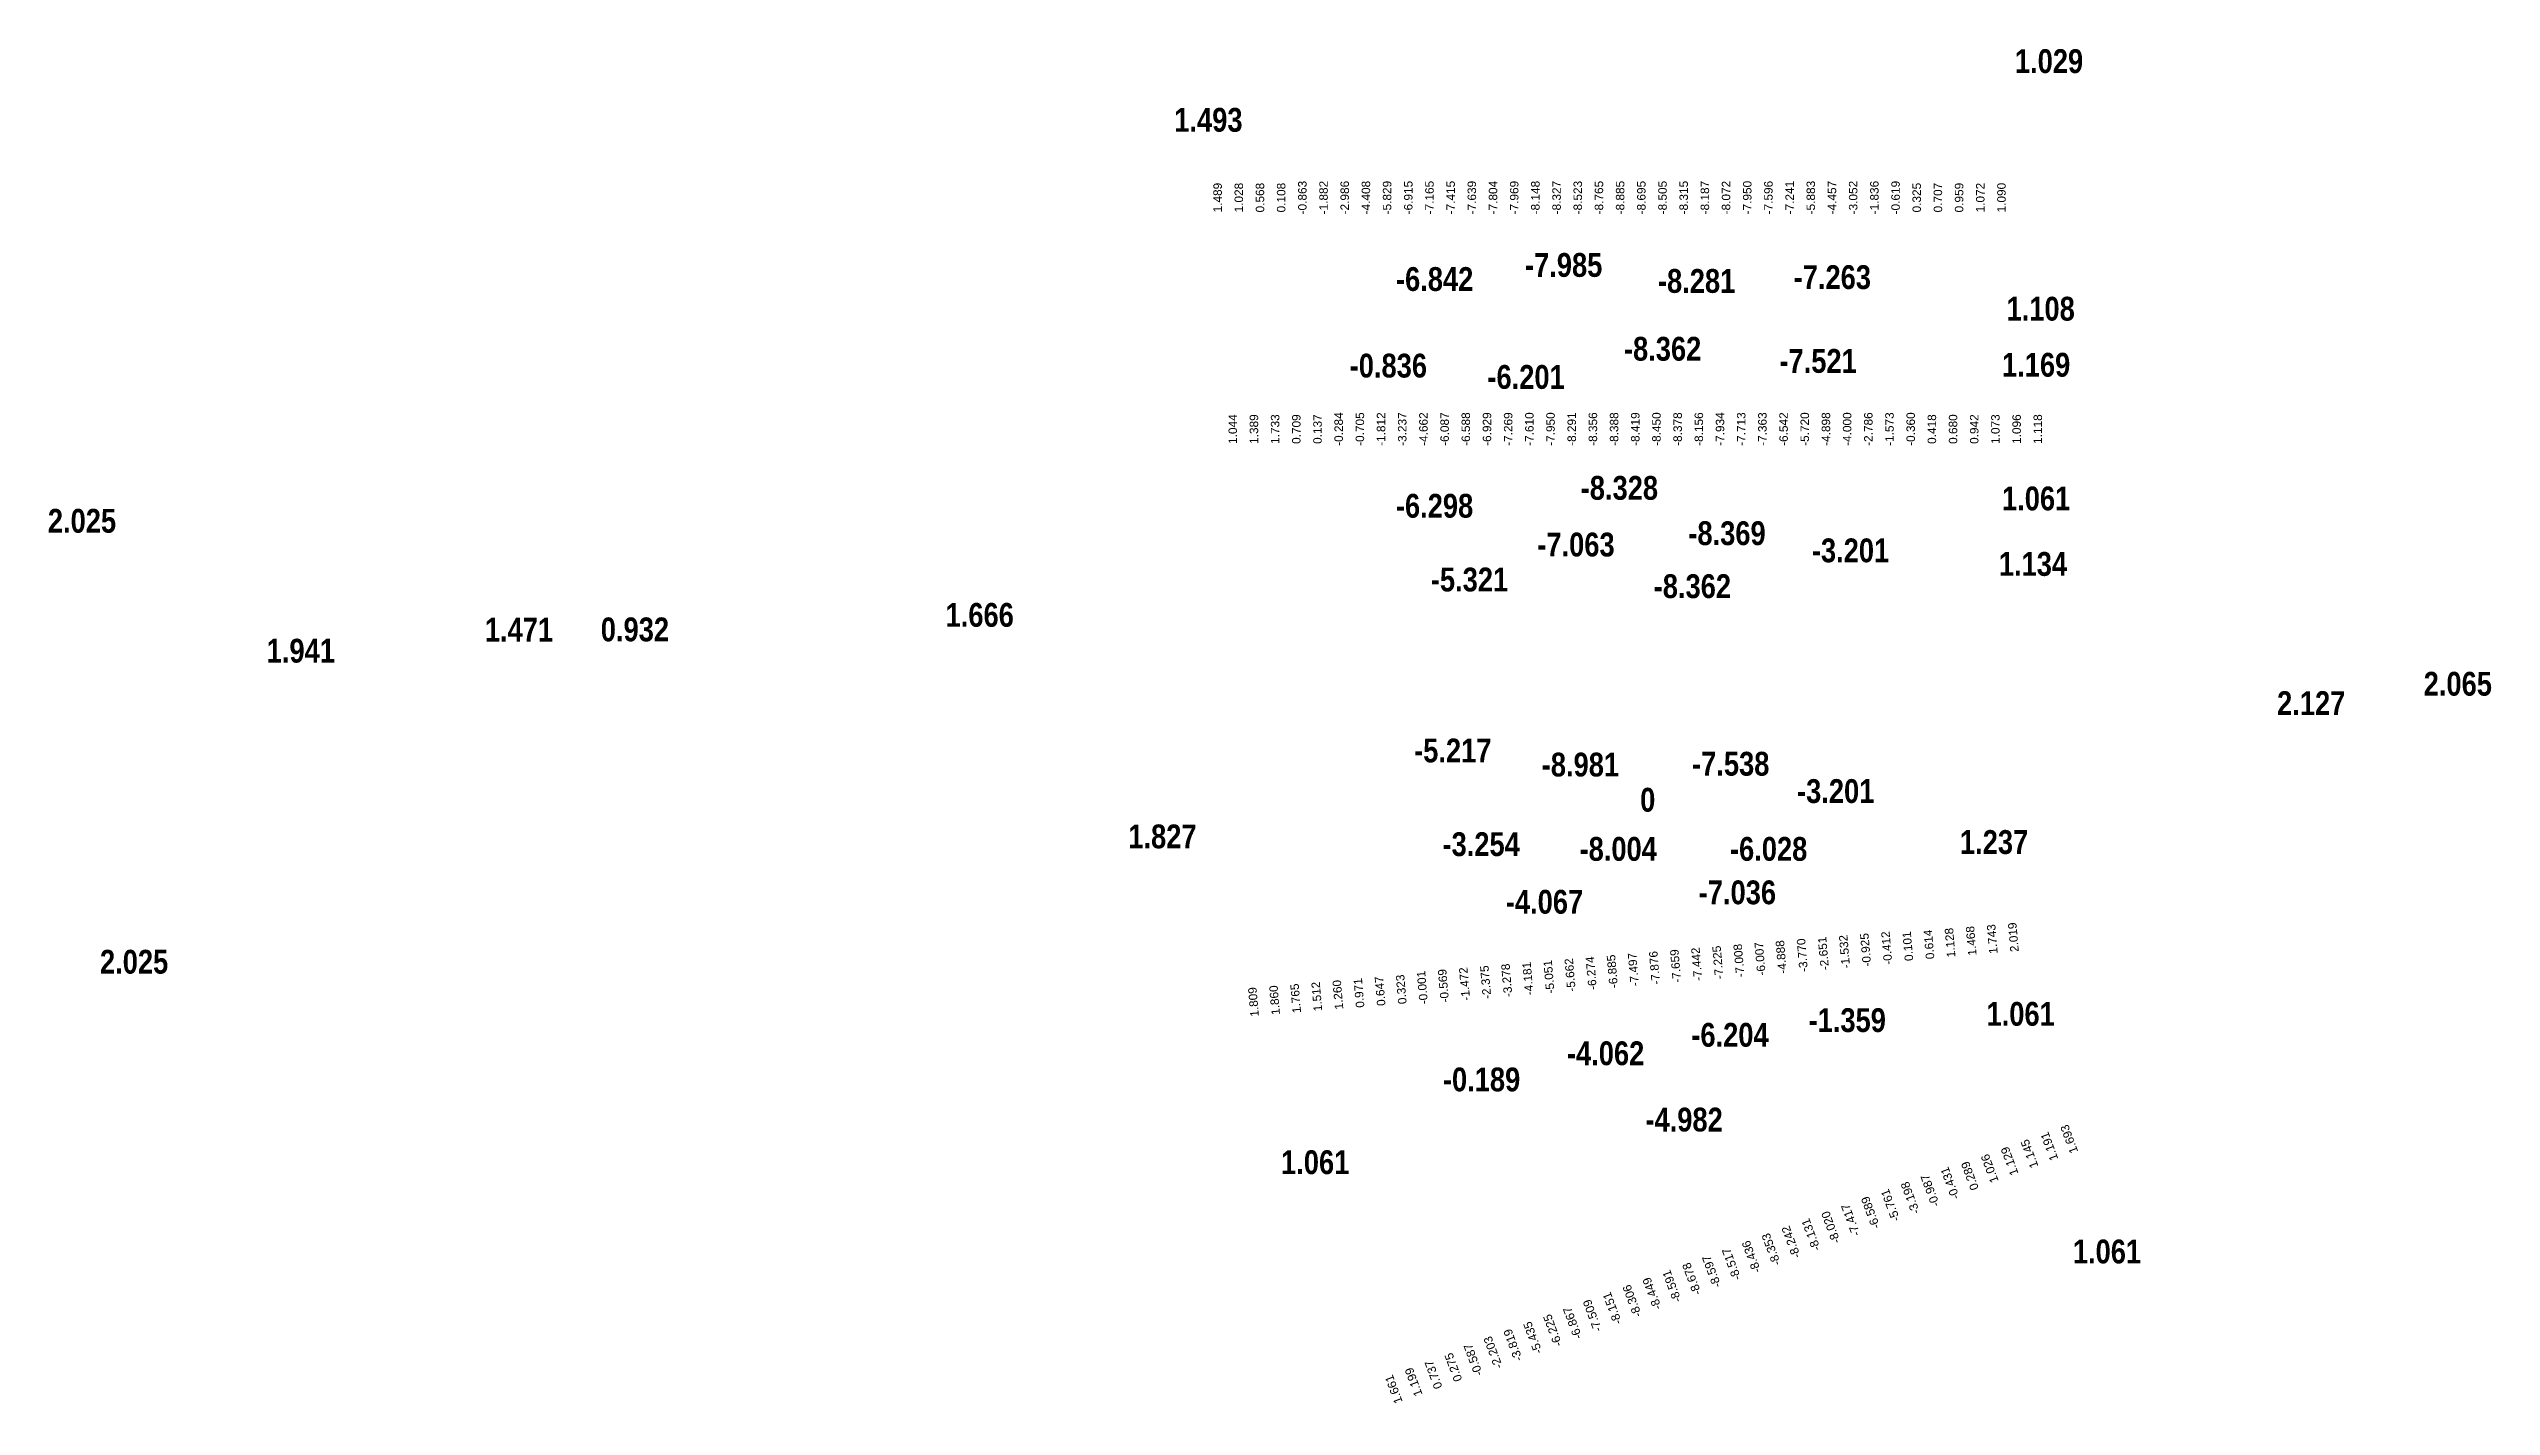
# Model space of a CAD drawing. Header units: inches. Extents: x 215676 to 3518780154, y 2761699 to 325936546.
# Drawn here: x 111494451.7 to 111494682.2, y 9315800.5 to 9315928.6 of the extents above; entities that cross this region are included whole.
import ezdxf
from ezdxf.enums import TextEntityAlignment as Align

# ---------------------------------------------------------------- set-up
doc = ezdxf.new("R2010")
doc.units = ezdxf.units.IN
doc.header["$LTSCALE"] = 20
doc.header["$MEASUREMENT"] = 0
doc.layers.add('Chainage_TXT', color=7, linetype='Continuous')
doc.layers.add('RL', color=1, linetype='Continuous')
doc.styles.add('MtXpl_Arial_Narrow', font='ARIALNB.TTF')
doc.styles.add('text', font='arial.ttf')

msp = doc.modelspace()

# ---------------------------------------------------------------- texts
at = {"layer": 'RL', "style": 'MtXpl_Arial_Narrow'}
for s, height, p in [('1.029', 2.248, (111494637.28, 9315926.3)), ('1.493', 2.248, (111494557.92, 9315920.76)), ('-6.842', 2.248, (111494578.85, 9315905.73)), ('-7.985', 2.248, (111494591.03, 9315907.06)), ('-8.281', 2.248, (111494603.58, 9315905.55)), ('-7.263', 2.248, (111494616.39, 9315905.91)), ('1.108', 2.248, (111494636.49, 9315902.93)), ('-8.362', 2.248, (111494600.37, 9315899.15)), ('-0.836', 2.248, (111494574.48, 9315897.56)), ('-6.201', 2.248, (111494587.48, 9315896.49)), ('-7.521', 2.248, (111494615.05, 9315898)), ('1.169', 2.248, (111494636.06, 9315897.64)), ('-6.298', 2.248, (111494578.84, 9315884.33)), ('-8.328', 2.248, (111494596.29, 9315886.02)), ('1.061', 2.248, (111494636.06, 9315885.02)), ('2.025', 2.248, (111494451.58, 9315882.91)), ('-7.063', 2.248, (111494592.19, 9315880.67)), ('-8.369', 2.248, (111494606.45, 9315881.74)), ('-3.201', 2.248, (111494618.11, 9315880.12)), ('1.134', 2.248, (111494635.76, 9315878.84)), ('-5.321', 2.248, (111494582.14, 9315877.37)), ('-8.362', 2.248, (111494603.18, 9315876.74)), ('1.666', 2.248, (111494536.33, 9315874.03)), ('1.941', 2.248, (111494472.24, 9315870.65)), ('1.471', 2.248, (111494492.83, 9315872.63, 1.54)), ('0.932', 2.248, (111494503.78, 9315872.66)), ('2.065', 2.248, (111494675.87, 9315867.53, 2.07)), ('2.127', 2.248, (111494662.03, 9315865.7)), ('-5.217', 2.248, (111494580.56, 9315861.23)), ('-8.981', 2.248, (111494592.61, 9315859.9)), ('-7.538', 2.248, (111494606.8, 9315859.98)), ('-3.201', 2.248, (111494616.71, 9315857.4)), ('0', 2.25, (111494601.9, 9315856.58)), ('1.827', 2.248, (111494553.58, 9315853.12)), ('-3.254', 2.248, (111494583.24, 9315852.39)), ('1.237', 2.248, (111494632.09, 9315852.59)), ('-8.004', 2.248, (111494596.18, 9315851.94)), ('-6.028', 2.248, (111494610.38, 9315851.94)), ('-7.036', 2.248, (111494607.43, 9315847.84)), ('-4.067', 2.248, (111494589.22, 9315846.95)), ('2.025', 2.248, (111494456.5, 9315841.29)), ('1.061', 2.248, (111494634.6, 9315836.37)), ('-6.204', 2.248, (111494606.73, 9315834.39)), ('-1.359', 2.248, (111494617.8, 9315835.78)), ('-4.062', 2.248, (111494594.99, 9315832.65)), ('-0.189', 2.248, (111494583.28, 9315830.18)), ('-4.982', 2.248, (111494602.4, 9315826.39)), ('1.061', 2.248, (111494568, 9315822.37)), ('1.061', 2.248, (111494642.75, 9315813.94))]:
    msp.add_text(s, height=height, rotation=359.9995, dxfattribs=at).set_placement(p)

# ---------------------------------------------------------------- blocks, each defined once
blk = doc.blocks.new('jhg')
at = {"layer": 'RL', "lineweight": 5, "style": 'text'}
for s, p in [('-0.863', (772853.22, 2500598.1)), ('-1.882', (772855.22, 2500598.1)), ('-2.986', (772857.22, 2500598.1)), ('-4.408', (772859.22, 2500598.1)), ('-5.829', (772861.22, 2500598.1)), ('-6.915', (772863.22, 2500598.1)), ('-7.165', (772865.22, 2500598.1)), ('-7.415', (772867.22, 2500598.1)), ('-7.639', (772869.22, 2500598.1)), ('-7.804', (772871.22, 2500598.1)), ('-7.969', (772873.22, 2500598.1)), ('-8.148', (772875.22, 2500598.1)), ('-8.327', (772877.22, 2500598.1)), ('-8.523', (772879.22, 2500598.1)), ('-8.765', (772881.22, 2500598.1)), ('-8.885', (772883.22, 2500598.1)), ('-8.695', (772885.22, 2500598.1)), ('-8.505', (772887.22, 2500598.1)), ('-8.315', (772889.22, 2500598.1)), ('-8.187', (772891.22, 2500598.1)), ('-8.072', (772893.22, 2500598.1)), ('-7.950', (772895.22, 2500598.1)), ('-7.596', (772897.22, 2500598.1)), ('-7.241', (772899.22, 2500598.1)), ('-5.883', (772901.22, 2500598.1)), ('-4.457', (772903.22, 2500598.1)), ('-3.052', (772905.22, 2500598.1)), ('-1.836', (772907.22, 2500598.1)), ('-0.619', (772909.22, 2500598.1)), ('1.489', (772845.22, 2500598.1)), ('1.028', (772847.22, 2500598.1)), ('0.568', (772849.22, 2500598.1)), ('0.108', (772851.22, 2500598.1)), ('0.325', (772911.22, 2500598.1)), ('0.707', (772913.22, 2500598.1)), ('0.959', (772915.22, 2500598.1)), ('1.072', (772917.22, 2500598.1)), ('1.090', (772919.22, 2500598.1))]:
    blk.add_text(s, height=0.8, rotation=90, dxfattribs=at).set_placement(p, align=Align.MIDDLE_CENTER)
blk = doc.blocks.new('zxbzcbzb')
at = {"layer": 'RL', "lineweight": 5, "style": 'text'}
for s, p in [('1.044', (772845.9, 2500599.67)), ('1.389', (772847.9, 2500599.67)), ('1.733', (772849.9, 2500599.67)), ('0.709', (772851.9, 2500599.67)), ('0.137', (772853.9, 2500599.67)), ('-0.284', (772855.9, 2500599.67)), ('-0.705', (772857.9, 2500599.67)), ('-1.812', (772859.9, 2500599.67)), ('-3.237', (772861.9, 2500599.67)), ('-4.662', (772863.9, 2500599.67)), ('-6.087', (772865.9, 2500599.67)), ('-6.588', (772867.9, 2500599.67)), ('-6.929', (772869.9, 2500599.67)), ('-7.269', (772871.9, 2500599.67)), ('-7.610', (772873.9, 2500599.67)), ('-7.950', (772875.9, 2500599.67)), ('-8.291', (772877.9, 2500599.67)), ('-8.356', (772879.9, 2500599.67)), ('-8.388', (772881.9, 2500599.67)), ('-8.419', (772883.9, 2500599.67)), ('-8.450', (772885.9, 2500599.67)), ('-8.378', (772887.9, 2500599.67)), ('-8.156', (772889.9, 2500599.67)), ('-7.934', (772891.9, 2500599.67)), ('-7.713', (772893.9, 2500599.67)), ('-7.363', (772895.9, 2500599.67)), ('-6.542', (772897.9, 2500599.67)), ('-5.720', (772899.9, 2500599.67)), ('-4.898', (772901.9, 2500599.67)), ('-4.000', (772903.9, 2500599.67)), ('-2.786', (772905.9, 2500599.67)), ('-1.573', (772907.9, 2500599.67)), ('-0.360', (772909.9, 2500599.67)), ('0.418', (772911.9, 2500599.67)), ('0.680', (772913.9, 2500599.67)), ('0.942', (772915.9, 2500599.67)), ('1.073', (772917.9, 2500599.67)), ('1.096', (772919.9, 2500599.67)), ('1.118', (772921.9, 2500599.67))]:
    blk.add_text(s, height=0.8, rotation=90, dxfattribs=at).set_placement(p, align=Align.MIDDLE_CENTER)
blk = doc.blocks.new('dfgnfgjm')
at = {"layer": 'RL', "lineweight": 5, "style": 'text'}
for s, p in [('-0.001', (773067.03, 2500607.31)), ('-0.569', (773069.03, 2500607.31)), ('-1.472', (773071.03, 2500607.31)), ('-2.375', (773073.03, 2500607.31)), ('-3.278', (773075.03, 2500607.31)), ('-4.181', (773077.03, 2500607.31)), ('-5.051', (773079.03, 2500607.31)), ('-5.662', (773081.03, 2500607.31)), ('-6.274', (773083.03, 2500607.31)), ('-6.885', (773085.03, 2500607.31)), ('-7.497', (773087.03, 2500607.31)), ('-7.876', (773089.03, 2500607.31)), ('-7.659', (773091.03, 2500607.31)), ('-7.442', (773093.03, 2500607.31)), ('-7.225', (773095.03, 2500607.31)), ('-7.008', (773097.03, 2500607.31)), ('-6.007', (773099.03, 2500607.31)), ('-4.888', (773101.03, 2500607.31)), ('-3.770', (773103.03, 2500607.31)), ('-2.651', (773105.03, 2500607.31)), ('-1.532', (773107.03, 2500607.31)), ('-0.925', (773109.03, 2500607.31)), ('-0.412', (773111.03, 2500607.31)), ('1.809', (773051.03, 2500607.31)), ('1.860', (773053.03, 2500607.31)), ('1.765', (773055.03, 2500607.31)), ('1.512', (773057.03, 2500607.31)), ('1.260', (773059.03, 2500607.31)), ('0.971', (773061.03, 2500607.31)), ('0.647', (773063.03, 2500607.31)), ('0.323', (773065.03, 2500607.31)), ('0.101', (773113.03, 2500607.31)), ('0.614', (773115.03, 2500607.31)), ('1.128', (773117.03, 2500607.31)), ('1.468', (773119.03, 2500607.31)), ('1.743', (773121.03, 2500607.31)), ('2.019', (773123.03, 2500607.31))]:
    blk.add_text(s, height=0.8, rotation=90, dxfattribs=at).set_placement(p, align=Align.MIDDLE_CENTER)
blk = doc.blocks.new('dffmhdsrt')
at = {"layer": 'RL', "lineweight": 5, "style": 'text'}
for s, p in [('-0.587', (773055.05, 2500611.95)), ('-2.203', (773057.05, 2500611.95)), ('-3.819', (773059.05, 2500611.95)), ('-5.435', (773061.05, 2500611.95)), ('-6.225', (773063.05, 2500611.95)), ('-6.867', (773065.05, 2500611.95)), ('-7.509', (773067.05, 2500611.95)), ('-8.151', (773069.05, 2500611.95)), ('-8.306', (773071.05, 2500611.95)), ('-8.449', (773073.05, 2500611.95)), ('-8.591', (773075.05, 2500611.95)), ('-8.678', (773077.05, 2500611.95)), ('-8.597', (773079.05, 2500611.95)), ('-8.517', (773081.05, 2500611.95)), ('-8.436', (773083.05, 2500611.95)), ('-8.353', (773085.05, 2500611.95)), ('-8.242', (773087.05, 2500611.95)), ('-8.131', (773089.05, 2500611.95)), ('-8.020', (773091.05, 2500611.95)), ('-7.417', (773093.05, 2500611.95)), ('-6.589', (773095.05, 2500611.95)), ('-5.761', (773097.05, 2500611.95)), ('-3.198', (773099.05, 2500611.95)), ('-0.987', (773101.05, 2500611.95)), ('-0.431', (773103.05, 2500611.95)), ('1.661', (773047.05, 2500611.95)), ('1.199', (773049.05, 2500611.95)), ('0.737', (773051.05, 2500611.95)), ('0.275', (773053.05, 2500611.95)), ('0.289', (773105.05, 2500611.95)), ('1.026', (773107.05, 2500611.95)), ('1.129', (773109.05, 2500611.95)), ('1.145', (773111.05, 2500611.95)), ('1.191', (773113.05, 2500611.95)), ('1.693', (773115.05, 2500611.95))]:
    blk.add_text(s, height=0.8, rotation=90, dxfattribs=at).set_placement(p, align=Align.MIDDLE_CENTER)

# ---------------------------------------------------------------- block references
at = {"layer": 'Chainage_TXT'}
for name, p in [('jhg', (110721716.79, 6815316.44)), ('zxbzcbzb', (110721717.54, 6815293.02))]:
    msp.add_blockref(name, p, dxfattribs=at)
for name, p, rotation in [('dfgnfgjm', (110936336.14, 6758686.9), 4.864204723822248), ('dffmhdsrt', (111638424.58, 6702380.88), 20.3290875241062)]:
    msp.add_blockref(name, p, dxfattribs=dict(at, rotation=rotation))

msp.set_redraw_order([(e.dxf.handle, doc.entitydb.next_handle()) for e in msp.query("TEXT MTEXT ATTDEF DIMENSION ARC_DIMENSION")])  # texts and dimensions are drawn at this point

doc.saveas('drawing.dxf')
